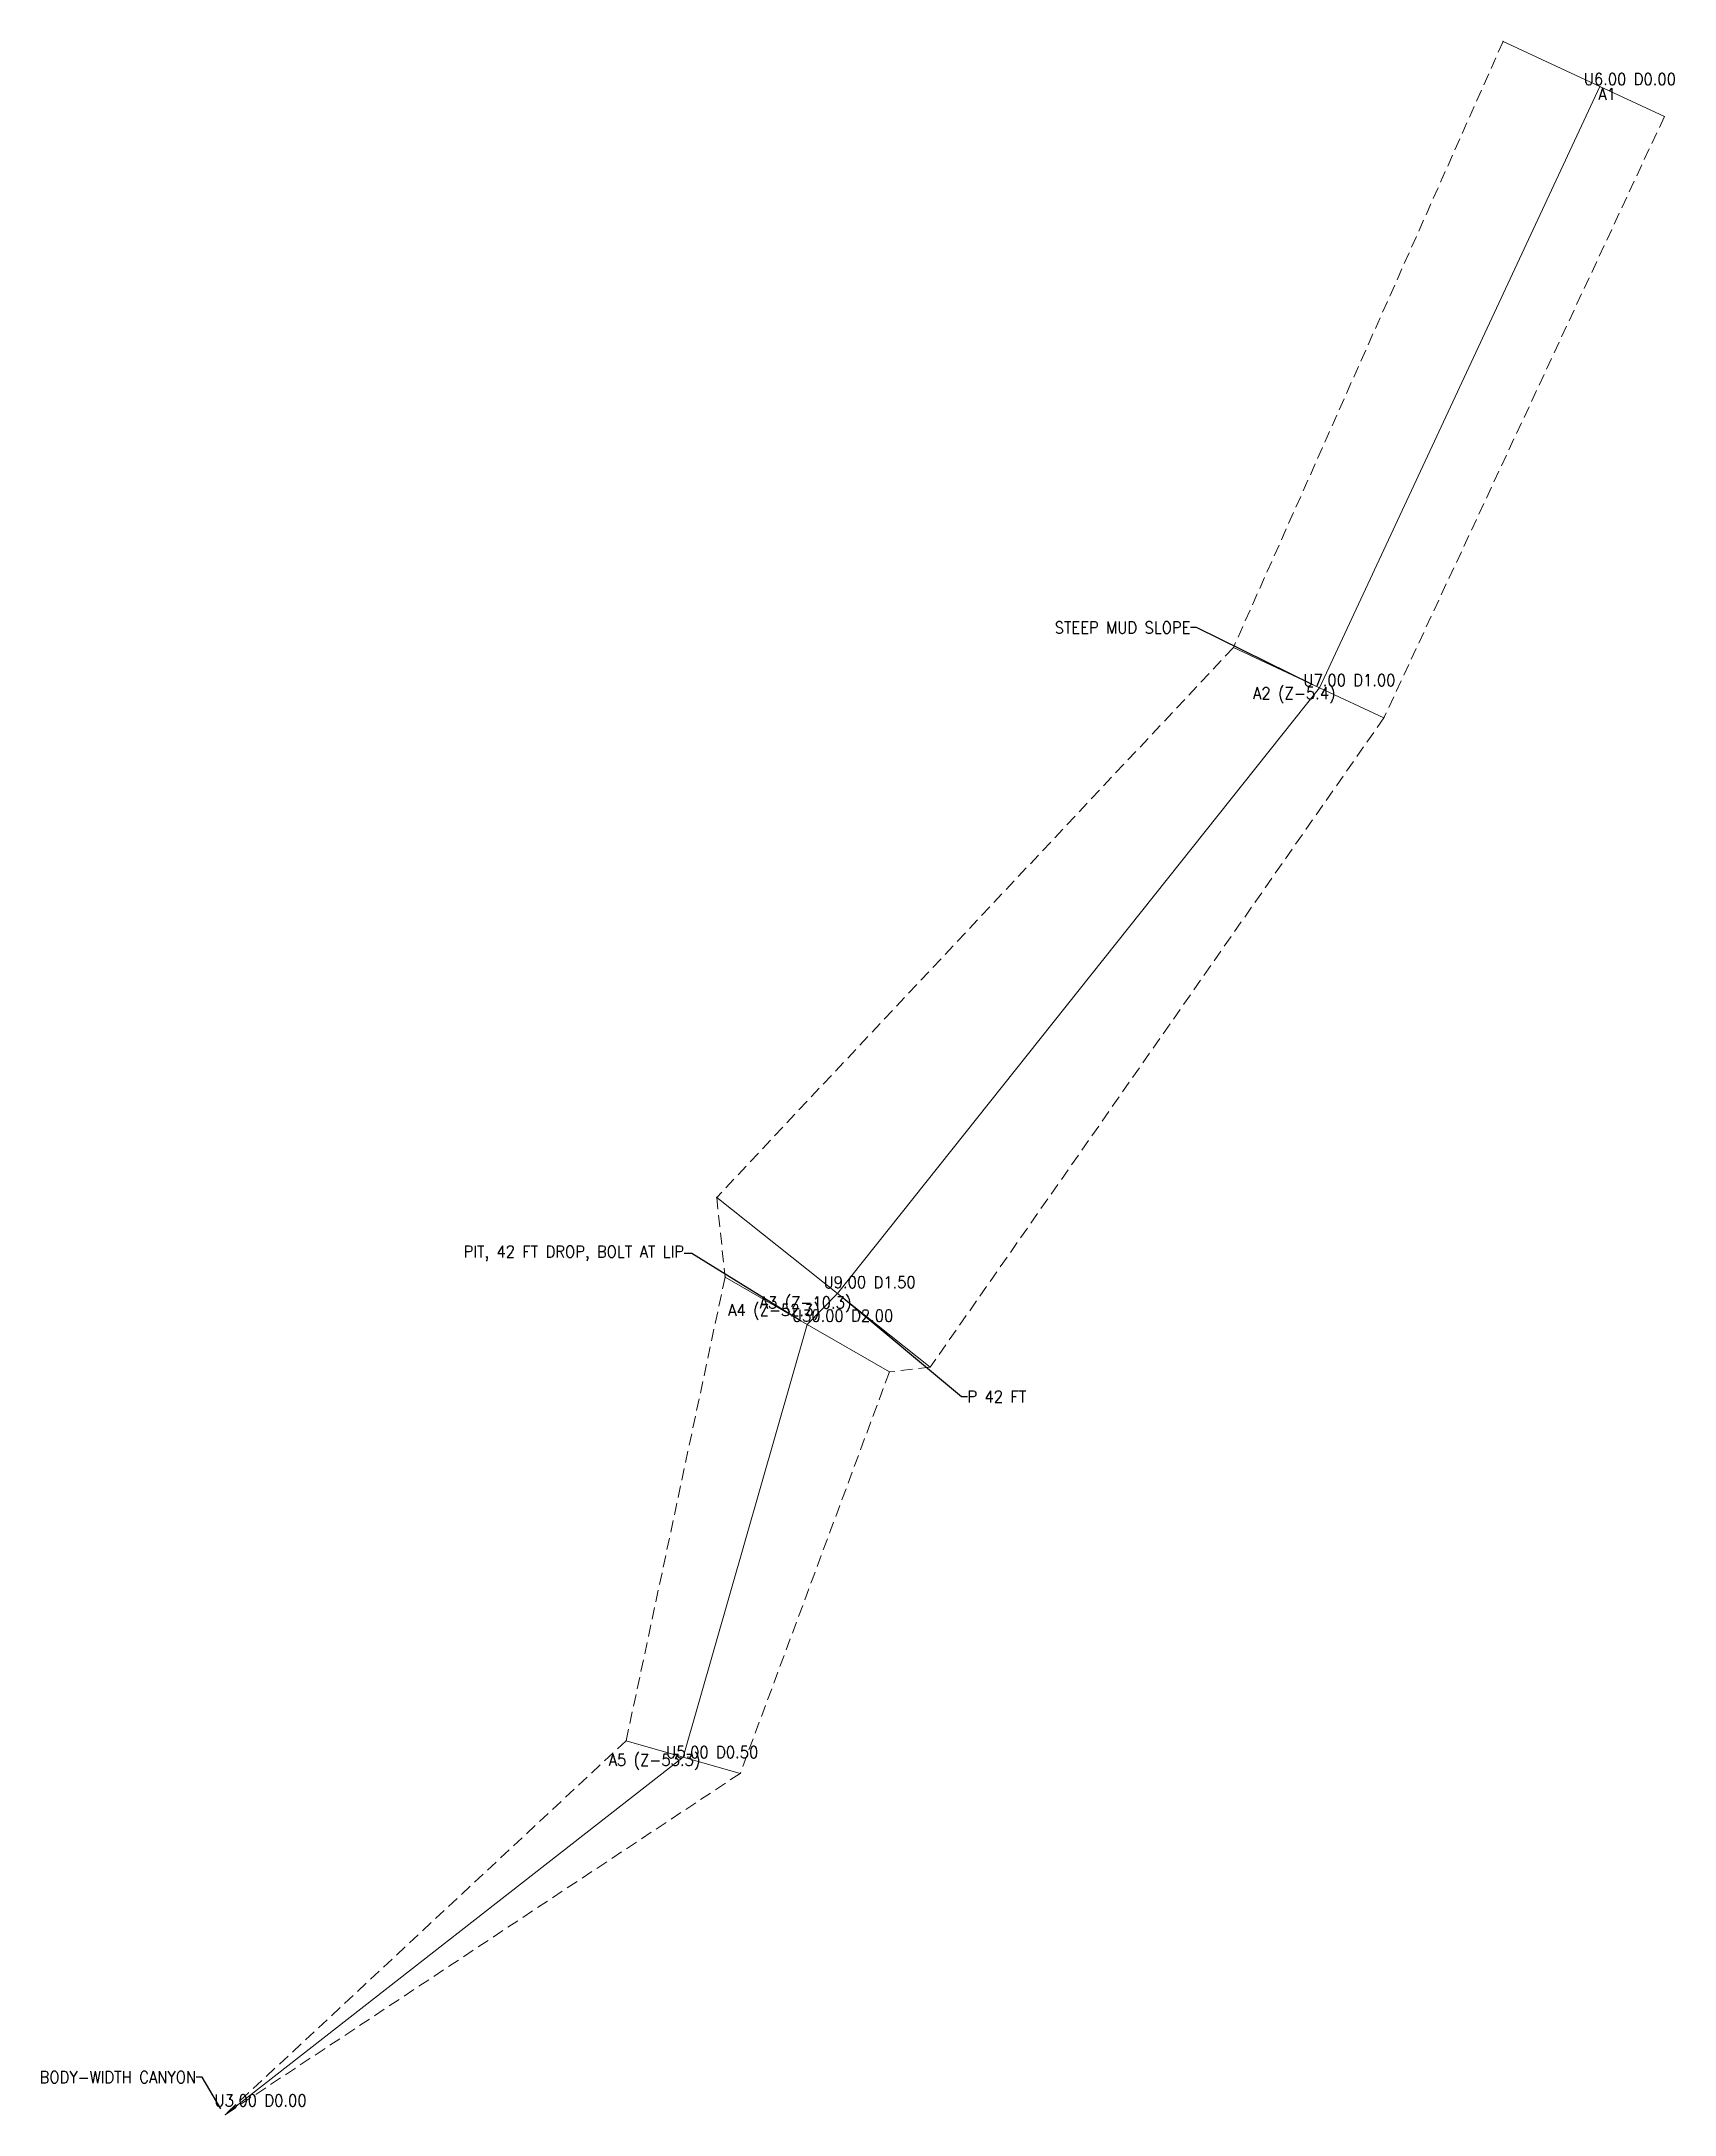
# Model space of a CAD drawing. Header units: feet. Extents: x -352 to 533, y -1323 to 2.
# Drawn here: x -65.7 to 3.1, y -85.5 to 1.9 of the extents above; entities that cross this region are included whole.
import ezdxf

# ---------------------------------------------------------------- set-up
doc = ezdxf.new("R2010")
doc.units = ezdxf.units.FT
doc.header["$MEASUREMENT"] = 0
doc.linetypes.add('DASHED', pattern=[0.75, 0.5, -0.25])
for name, color, linetype, lineweight, true_color in [('CTRL-LRUD', 9, 'Continuous', 9, 0xffc0cb), ('CTRL-LRUD-WALL-LEFT', 8, 'DASHED', 0, 0x808080), ('CTRL-LRUD-WALL-RIGHT', 8, 'DASHED', 0, 0x808080), ('CTRL-SHOTS', 8, 'Continuous', 9, 0x808080), ('CTRL-STATION-LABELS', 1, 'Continuous', 0, 0xff0000), ('CTRL-STATIONS', 1, 'Continuous', 9, 0xff0000), ('NOTES-ANNOTATION', 7, 'Continuous', 18, 0xffffff)]:
    doc.layers.add(name, color=color, linetype=linetype, lineweight=lineweight, true_color=true_color)
doc.styles.get("Standard").update_dxf_attribs({"font": ''})
doc.styles.add('textstyle1', font='')
doc.styles.add('textstyle107', font='')
doc.styles.add('textstyle126', font='')
doc.styles.add('textstyle171', font='')
doc.styles.add('textstyle177', font='')
doc.styles.add('textstyle210', font='')
doc.styles.add('textstyle233', font='')
doc.styles.add('textstyle235', font='')
doc.styles.add('textstyle249', font='')
doc.styles.add('textstyle27', font='')
doc.styles.add('textstyle279', font='')
doc.styles.add('textstyle298', font='')
doc.styles.add('textstyle52', font='')
doc.styles.add('textstyle76', font='')
doc.styles.add('textstyle97', font='')
doc.styles.get('Standard').set_extended_font_data('txt')
doc.styles.get('textstyle1').set_extended_font_data('standard')
doc.styles.get('textstyle107').set_extended_font_data('standard')
doc.styles.get('textstyle126').set_extended_font_data('standard')
doc.styles.get('textstyle171').set_extended_font_data('standard')
doc.styles.get('textstyle177').set_extended_font_data('standard')
doc.styles.get('textstyle210').set_extended_font_data('standard')
doc.styles.get('textstyle233').set_extended_font_data('standard')
doc.styles.get('textstyle235').set_extended_font_data('standard')
doc.styles.get('textstyle249').set_extended_font_data('standard')
doc.styles.get('textstyle27').set_extended_font_data('standard')
doc.styles.get('textstyle279').set_extended_font_data('standard')
doc.styles.get('textstyle298').set_extended_font_data('standard')
doc.styles.get('textstyle52').set_extended_font_data('standard')
doc.styles.get('textstyle76').set_extended_font_data('standard')
doc.styles.get('textstyle97').set_extended_font_data('standard')
doc.dimstyles.get("Standard").update_dxf_attribs({"dimtxt": 0.083333, "dimasz": 0.083333, "dimexe": 0.041667, "dimexo": 0.020833, "dimgap": 0.020833, "dimtad": 1, "dimtxsty": 'Standard', "dimcen": 2.5, "dimadec": 0, "dimazin": 0, "dimtfac": 1, "dimtmove": 0, "dimatfit": 3, "dimfxl": 1, "dimarcsym": 0})

msp = doc.modelspace()

# ---------------------------------------------------------------- texts
at = {"layer": 'CTRL-STATION-LABELS', "char_height": 0.5, "width": 100}
for s, insert, attachment_point, style in [('U6.00 D0.00', (-0.68, 0.317), 4, 'textstyle235'), ('A1', (0.68, -0.317), 6, 'textstyle249'), ('A2 (Z-5.4)', (-11.144, -25.672), 6, 'textstyle177'), ('U7.00 D1.00', (-12.503, -25.038), 4, 'textstyle210'), ('U9.00 D1.50', (-32.728, -50.431), 4, 'textstyle76'), ('A4 (Z-52.3)', (-32.883, -51.685), 6, 'textstyle97'), ('A3 (Z-10.3)', (-31.554, -51.364), 6, 'textstyle52'), ('U30.00 D2.00', (-34.063, -51.84), 4, 'textstyle1'), ('A5 (Z-53.3)', (-37.922, -70.661), 6, 'textstyle27'), ('U5.00 D0.50', (-39.364, -70.248), 4, 'textstyle233'), ('U3.00 D0.00', (-58.405, -84.942), 4, 'textstyle298')]:
    msp.add_mtext(s, dxfattribs=dict(at, insert=insert, attachment_point=attachment_point, style=style))
at = {"layer": 'NOTES-ANNOTATION', "char_height": 0.5, "width": 100}
for s, insert, attachment_point, style in [('STEEP MUD SLOPE', (-17.261, -22.819), 6, 'textstyle107'), ('PIT, 42 FT DROP, BOLT AT LIP', (-38.609, -49.215), 6, 'textstyle171'), ('P 42 FT', (-26.662, -55.255), 4, 'textstyle279'), ('BODY-WIDTH CANYON', (-59.174, -83.957), 6, 'textstyle126')]:
    msp.add_mtext(s, dxfattribs=dict(at, insert=insert, attachment_point=attachment_point, style=style))

# ---------------------------------------------------------------- linework, layer by layer
at = {"layer": 'CTRL-LRUD'}
for p, q in [((0, 0), (-4.078, 1.902)), ((0, 0), (2.719, -1.268)), ((-11.823, -25.355), (-15.449, -23.665)), ((-11.823, -25.355), (-9.104, -26.623)), ((-32.141, -50.898), (-37.228, -46.851)), ((-33.413, -52.215), (-36.877, -50.215)), ((-32.141, -50.898), (-28.228, -54.01)), ((-33.413, -52.215), (-29.949, -54.215)), ((-38.643, -70.454), (-41.046, -69.765)), ((-38.643, -70.454), (-36.24, -71.143))]:
    msp.add_line(p, q, dxfattribs=at)
for p in [(-4.078, 1.902), (2.719, -1.268), (-15.449, -23.665), (-9.104, -26.623), (-37.228, -46.851), (-36.877, -50.215), (-28.228, -54.01), (-29.949, -54.215), (-41.046, -69.765), (-36.24, -71.143), (-57.943, -85.533), (-57.943, -85.533)]:
    msp.add_point(p, dxfattribs=at)
at = {"layer": 'CTRL-LRUD-WALL-LEFT'}
msp.add_lwpolyline([(2.719, -1.268), (-9.104, -26.623), (-28.228, -54.01), (-29.949, -54.215), (-36.24, -71.143), (-57.943, -85.533)], dxfattribs=at)
at = {"layer": 'CTRL-LRUD-WALL-RIGHT'}
msp.add_lwpolyline([(-4.078, 1.902), (-15.449, -23.665), (-37.228, -46.851), (-36.877, -50.215), (-41.046, -69.765), (-57.943, -85.533)], dxfattribs=at)
at = {"layer": 'CTRL-SHOTS'}
for p, q in [((0, 0), (-11.823, -25.355)), ((-11.823, -25.355), (-32.141, -50.898)), ((-32.141, -50.898), (-33.413, -52.215)), ((-33.413, -52.215), (-38.643, -70.454)), ((-38.643, -70.454), (-57.943, -85.533))]:
    msp.add_line(p, q, dxfattribs=at)
at = {"layer": 'CTRL-STATIONS'}
for p in [(0, 0), (-11.823, -25.355), (-32.141, -50.898), (-33.413, -52.215), (-38.643, -70.454), (-57.943, -85.533)]:
    msp.add_point(p, dxfattribs=at)

msp.set_redraw_order([(e.dxf.handle, doc.entitydb.next_handle()) for e in msp.query("TEXT MTEXT ATTDEF DIMENSION ARC_DIMENSION")])  # texts and dimensions are drawn at this point

# ---------------------------------------------------------------- leaders
at = {"layer": 'NOTES-ANNOTATION'}
for points in [[(-12.095, -25.228), (-17.011, -22.819), (-17.261, -22.819)], [(-33.673, -52.065), (-38.276, -49.215), (-38.609, -49.215)], [(-31.906, -51.084), (-26.912, -55.255), (-26.662, -55.255)], [(-58.128, -85.297), (-58.924, -83.957), (-59.174, -83.957)]]:
    msp.add_leader(points, dimstyle='Standard', override={"dimscale": 1}, dxfattribs=at)

doc.saveas('drawing.dxf')
